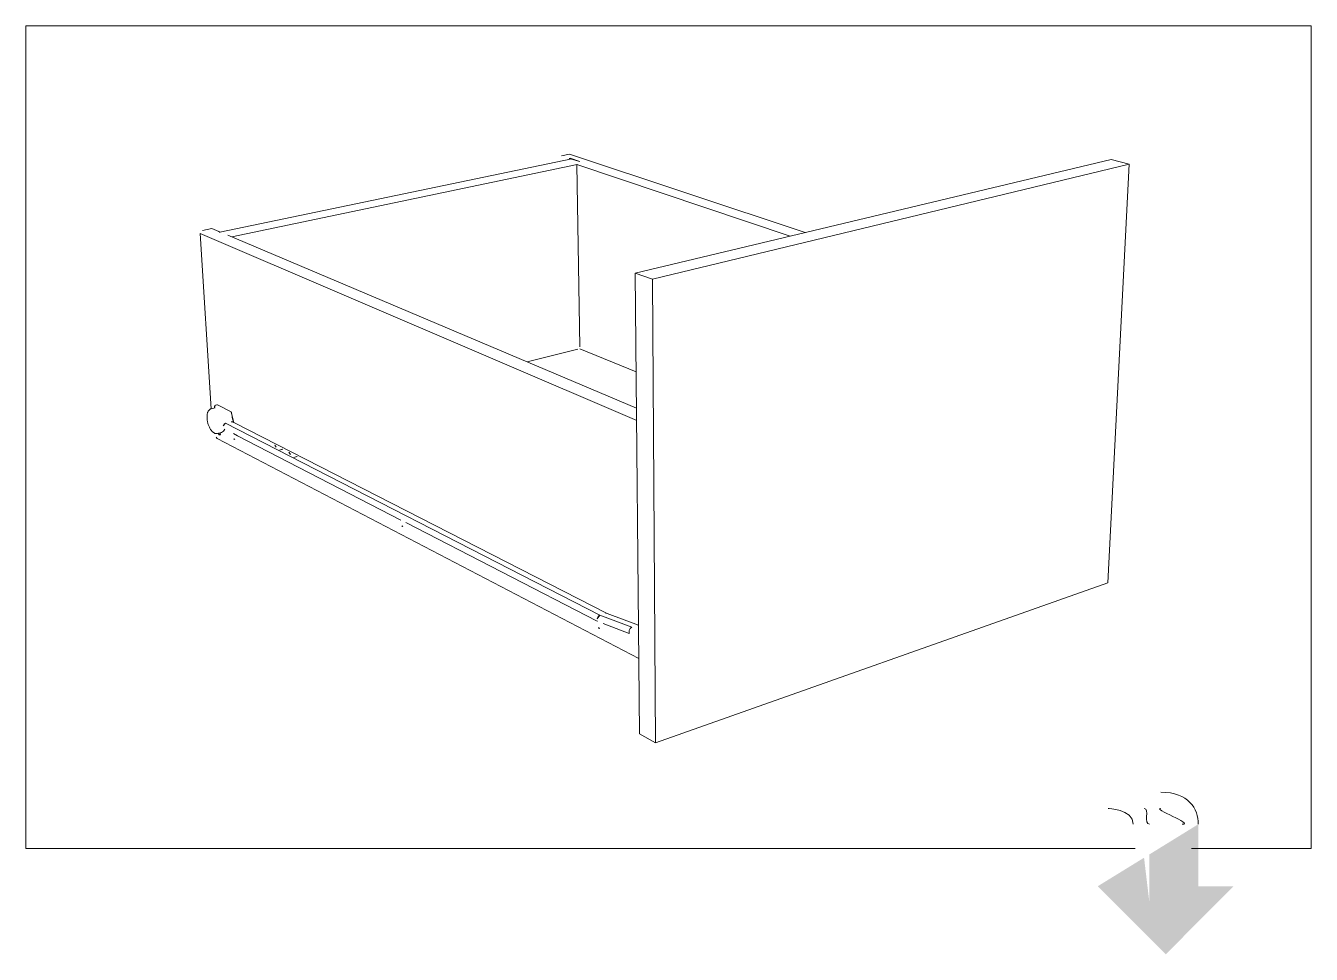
# Model space of a CAD drawing. Header units: metres. Extents: x -27.1 to 47.9, y -10.7 to 6.6.
# Drawn here: x 18.988 to 20.504, y -6.822 to -5.727 of the extents above; entities that cross this region are included whole.
import ezdxf

# ---------------------------------------------------------------- set-up
doc = ezdxf.new("R2010")
doc.units = ezdxf.units.M
doc.header["$MEASUREMENT"] = 0
doc.layers.add('PDF_Working_Num_Penna__7_Num_Penna__7_Num_Penna__7_Num_Penna__7_Num_Penna__7_Num_Penna__7', color=7, linetype='Continuous', lineweight=18)

msp = doc.modelspace()

# ---------------------------------------------------------------- hatches: boundary and pattern name
at = {"layer": 'PDF_Working_Num_Penna__7_Num_Penna__7_Num_Penna__7_Num_Penna__7_Num_Penna__7_Num_Penna__7', "linetype": 'Continuous', "lineweight": 18}
msp.add_hatch(color=7, dxfattribs=at).paths.add_polyline_path([(20.3071, -6.708), (20.2525, -6.7416), (20.3327, -6.8218), (20.4128, -6.7416), (20.3711, -6.7416), (20.3711, -6.6685), (20.3134, -6.7041), (20.3134, -6.7608)])

# ---------------------------------------------------------------- linework, layer by layer
at = {"layer": 'PDF_Working_Num_Penna__7_Num_Penna__7_Num_Penna__7_Num_Penna__7_Num_Penna__7_Num_Penna__7', "color": 7, "linetype": 'Continuous', "lineweight": 18, "flags": 128}
for points in [[(20.2965, -6.697), (18.9881, -6.697), (18.9881, -5.7272), (20.5043, -5.7272), (20.5043, -6.697), (20.363, -6.697)], [(19.9075, -5.9709), (19.6295, -5.8787), (19.62, -5.8807)], [(19.2168, -5.9708), (19.2169, -5.9707), (19.6323, -5.8841)], [(19.2311, -5.9761), (19.6384, -5.8906)], [(19.8898, -5.9751), (19.6382, -5.8909), (19.6416, -6.1058)], [(20.2682, -5.8847), (19.7071, -6.0187), (19.712, -6.562)], [(20.2894, -5.8904), (19.7272, -6.0261), (19.731, -6.5725)], [(20.2645, -6.3841), (20.2894, -5.8904)], [(20.2894, -5.8904), (20.2682, -5.8847)], [(19.7087, -6.1924), (19.1939, -5.9721)], [(19.1939, -5.9721), (19.2067, -6.1788)], [(19.2171, -5.9706), (19.2159, -5.9696), (19.2076, -5.9661), (19.1965, -5.9684)], [(19.7086, -6.1781), (19.2265, -5.9741)], [(19.7272, -6.0261), (19.7071, -6.0187)], [(19.6394, -6.1083), (19.5796, -6.1235)], [(19.7082, -6.1353), (19.6416, -6.1081)], [(19.2304, -6.1822), (19.2145, -6.1742)], [(19.6652, -6.422), (19.2239, -6.1958)], [(19.2335, -6.1951), (19.6738, -6.4199)], [(19.7113, -6.4733), (19.214, -6.2137)], [(19.4307, -6.3099), (19.2379, -6.2105)], [(19.4364, -6.3128), (19.662, -6.4292), (19.6623, -6.4293)], [(20.2645, -6.3841), (19.731, -6.5725), (19.712, -6.562)], [(19.6999, -6.4408), (19.7, -6.4401), (19.7002, -6.4393), (19.7005, -6.4386), (19.7009, -6.4379), (19.7013, -6.4374), (19.7019, -6.4369), (19.7024, -6.4365), (19.703, -6.4362), (19.6652, -6.422)], [(19.7109, -6.4338), (19.6738, -6.4199)], [(19.6693, -6.432), (19.6998, -6.4435)]]:
    msp.add_lwpolyline(points, dxfattribs=at)
for points in [[(19.6289, -5.8837), (19.6302, -5.8834), (19.6416, -5.8872)], [(19.2107, -6.1778), (19.2107, -6.1771), (19.2107, -6.1765), (19.2108, -6.176), (19.211, -6.1755), (19.2112, -6.1751), (19.2114, -6.1748), (19.2117, -6.1746)], [(19.212, -6.1744), (19.2136, -6.174), (19.2139, -6.174), (19.2142, -6.174)], [(19.2335, -6.1951), (19.2333, -6.1946), (19.2331, -6.1942), (19.233, -6.1937), (19.2328, -6.1933), (19.2326, -6.1928), (19.2325, -6.1922), (19.2323, -6.1917), (19.2322, -6.1911), (19.232, -6.1901), (19.2318, -6.1891), (19.2316, -6.1873), (19.2315, -6.1865), (19.2314, -6.1857), (19.2312, -6.1848), (19.231, -6.1839), (19.2309, -6.1835), (19.2307, -6.183), (19.2306, -6.1826)], [(19.2239, -6.1958), (19.2233, -6.196), (19.2228, -6.1962), (19.2223, -6.1966), (19.2219, -6.1971), (19.2216, -6.1977), (19.2213, -6.1983), (19.2211, -6.1989)], [(19.232, -6.1944), (19.2316, -6.1942), (19.2311, -6.1941), (19.2306, -6.1941)], [(19.2333, -6.195), (19.2332, -6.1947), (19.2332, -6.1945), (19.2331, -6.1942), (19.233, -6.1939), (19.2329, -6.1936)], [(19.214, -6.2137), (19.2136, -6.2135), (19.2133, -6.2131), (19.213, -6.2127), (19.2129, -6.2122)], [(19.2152, -6.2076), (19.2155, -6.2081), (19.2157, -6.2086), (19.216, -6.209), (19.2163, -6.2093), (19.2166, -6.2094), (19.2169, -6.2095), (19.2172, -6.2095), (19.2175, -6.2093), (19.2177, -6.2091)], [(19.2178, -6.2087), (19.2179, -6.2083), (19.218, -6.2078)], [(19.2331, -6.208), (19.2379, -6.2105)], [(19.2835, -6.2241), (19.2828, -6.2227), (19.2825, -6.2222), (19.2822, -6.2218), (19.2818, -6.2215)], [(19.2874, -6.2274), (19.2914, -6.2264), (19.2912, -6.2262), (19.2909, -6.2262)], [(19.3003, -6.2327), (19.2995, -6.2313), (19.2993, -6.2308), (19.2989, -6.2304), (19.2986, -6.2301)], [(19.3043, -6.236), (19.3083, -6.235), (19.3081, -6.2349), (19.3078, -6.2348)], [(19.6652, -6.422), (19.6646, -6.4223), (19.6641, -6.4226), (19.6635, -6.4231), (19.6631, -6.4237), (19.6627, -6.4244), (19.6624, -6.4251), (19.6622, -6.4258), (19.6621, -6.4265)], [(19.6737, -6.4199), (19.6732, -6.4197), (19.6726, -6.4197), (19.672, -6.4198)], [(19.6999, -6.4408), (19.6998, -6.4435)], [(19.7109, -6.4339), (19.7104, -6.4339), (19.7099, -6.434)]]:
    msp.add_lwpolyline(points, close=True, dxfattribs=at)
msp.add_lwpolyline([(19.2228, -6.2027, -0.241179), (19.2189, -6.2067), (19.2142, -6.2079), (19.2136, -6.208), (19.213, -6.208), (19.2125, -6.208), (19.2119, -6.2079), (19.2113, -6.2077), (19.2107, -6.2075), (19.2102, -6.2072), (19.2096, -6.2068), (19.2091, -6.2064), (19.2086, -6.206), (19.2081, -6.2055), (19.2076, -6.205), (19.2071, -6.2044), (19.2066, -6.2037), (19.2061, -6.203), (19.2057, -6.2023), (19.2052, -6.2015), (19.2048, -6.2006), (19.2044, -6.1998), (19.204, -6.1989), (19.2037, -6.198), (19.2034, -6.1971), (19.2031, -6.1962), (19.2029, -6.1953), (19.2026, -6.1944), (19.2024, -6.1934), (19.2023, -6.1925), (19.2021, -6.1916), (19.2021, -6.1907), (19.202, -6.1898), (19.202, -6.1889), (19.202, -6.188), (19.202, -6.1872), (19.202, -6.1864), (19.2021, -6.1855), (19.2023, -6.1848), (19.2024, -6.184), (19.2026, -6.1833), (19.2029, -6.1826), (19.2032, -6.182), (19.2035, -6.1814), (19.2039, -6.1808), (19.2043, -6.1803), (19.2047, -6.1799), (19.2052, -6.1795), (19.2057, -6.1792), (19.2062, -6.1789), (19.2068, -6.1788), (19.2114, -6.1776)], format="xyb", dxfattribs=at)
for points in [[(19.2348, -6.2148), (19.2346, -6.2148), (19.2344, -6.2147), (19.2343, -6.2146), (19.2341, -6.2145), (19.2339, -6.2144), (19.2337, -6.2143, -0.172755)], [(19.4328, -6.3174), (19.4326, -6.3173), (19.4324, -6.3173), (19.4322, -6.3171), (19.432, -6.3171), (19.4318, -6.3169), (19.4316, -6.3168, -0.183414)], [(19.6649, -6.4376), (19.6646, -6.4376), (19.6644, -6.4374), (19.6641, -6.4373), (19.6639, -6.4372), (19.6637, -6.4371), (19.6634, -6.4369, -0.191422)]]:
    msp.add_lwpolyline(points, format="xyb", close=True, dxfattribs=at)
at = {"layer": 'PDF_Working_Num_Penna__7_Num_Penna__7_Num_Penna__7_Num_Penna__7_Num_Penna__7_Num_Penna__7', "color": 7, "linetype": 'Continuous', "lineweight": 18}
for points in [[(20.327, -6.6308), (20.3595, -6.6308), (20.3711, -6.6503), (20.3711, -6.6685)], [(20.2942, -6.6685), (20.2942, -6.6503), (20.2637, -6.65), (20.2649, -6.65)], [(20.3073, -6.65), (20.3138, -6.65), (20.3064, -6.6685), (20.3134, -6.6685)], [(20.352, -6.6685), (20.3672, -6.6685), (20.3156, -6.65), (20.327, -6.65)]]:
    msp.add_open_spline(points, degree=3, dxfattribs=at)

doc.saveas('drawing.dxf')
